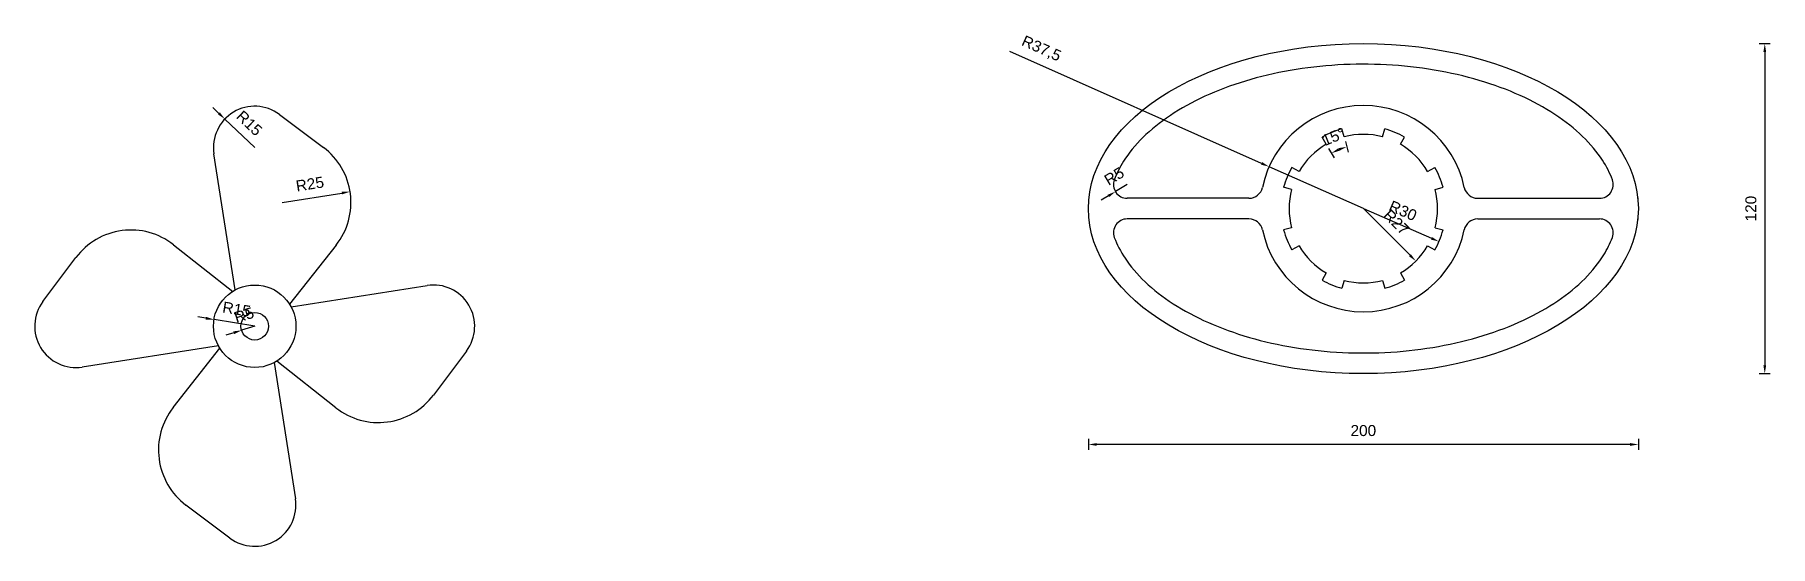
# Model space of a CAD drawing. Header units: millimetres. Extents: x 2100 to 32787, y 24082 to 35493.
# Drawn here: x 4318 to 4949, y 25054 to 25240 of the extents above; entities that cross this region are included whole.
import ezdxf

# ---------------------------------------------------------------- set-up
doc = ezdxf.new("R2010")
doc.units = ezdxf.units.MM
doc.linetypes.add('HIDDEN2', pattern=[4.7625, 3.175, -1.5875])
doc.layers.get('Defpoints').update_dxf_attribs({"color": 231, "linetype": 'HIDDEN2'})
doc.layers.add('ÖLÇÜ', color=181, linetype='Continuous')
doc.styles.get("Standard").update_dxf_attribs({"font": 'arial.ttf'})
doc.dimstyles.new('ISO-25', dxfattribs={"dimtxt": 4, "dimasz": 3, "dimexe": 2, "dimexo": 0.625, "dimgap": 3, "dimtad": 1, "dimtxsty": 'Standard', "dimcen": 2.5, "dimadec": 0, "dimazin": 0, "dimtfac": 1, "dimtix": 1, "dimtmove": 0, "dimatfit": 0, "dimfxl": 2, "dimfxlon": 1, "dimarcsym": 0})

msp = doc.modelspace()

# ---------------------------------------------------------------- blocks, each defined once
blk = doc.blocks.new('*D2408')
at = {"layer": 'Defpoints', "color": 0, "lineweight": 70, "ltscale": 3, "transparency": 16777216}
for p in [(4387.08, 25209.14), (4397.94, 25198.79)]:
    blk.add_point(p, dxfattribs=at)
at = {"layer": 'ÖLÇÜ', "color": 0, "lineweight": -2, "ltscale": 3, "transparency": 16777216}
for p, q in [((4384.91, 25211.21), (4382.74, 25213.28)), ((4397.94, 25198.79), (4387.08, 25209.14))]:
    blk.add_line(p, q, dxfattribs=at)
at = {"layer": 'ÖLÇÜ', "color": 0, "lineweight": 70, "ltscale": 3, "transparency": 16777216}
blk.add_solid([(4385.25, 25211.57), (4384.56, 25210.85), (4387.08, 25209.14)], dxfattribs=at)
at = {"layer": 'ÖLÇÜ', "color": 0, "ltscale": 3, "transparency": 16777216, "insert": (4395.99, 25207.62), "char_height": 4, "attachment_point": 5, "rotation": 316.376}
blk.add_mtext('R15', dxfattribs=at)
blk = doc.blocks.new('*D2409')
at = {"layer": 'Defpoints', "color": 0, "lineweight": 70, "ltscale": 3, "transparency": 16777216}
for p in [(4432.63, 25182.71), (4407.94, 25178.79)]:
    blk.add_point(p, dxfattribs=at)
at = {"layer": 'ÖLÇÜ', "color": 0, "lineweight": -2, "ltscale": 3, "transparency": 16777216}
blk.add_line((4407.94, 25178.79), (4429.67, 25182.24), dxfattribs=at)
at = {"layer": 'ÖLÇÜ', "color": 0, "lineweight": 70, "ltscale": 3, "transparency": 16777216}
blk.add_solid([(4429.59, 25182.74), (4429.74, 25181.75), (4432.63, 25182.71)], dxfattribs=at)
at = {"layer": 'ÖLÇÜ', "color": 0, "ltscale": 3, "transparency": 16777216, "insert": (4418.01, 25185.5), "char_height": 4, "attachment_point": 5, "rotation": 9.02074}
blk.add_mtext('R25', dxfattribs=at)
blk = doc.blocks.new('*D2410')
at = {"layer": 'Defpoints', "color": 0, "lineweight": 70, "ltscale": 3, "transparency": 16777216}
for p in [(4383.14, 25136.23), (4397.94, 25133.79)]:
    blk.add_point(p, dxfattribs=at)
at = {"layer": 'ÖLÇÜ', "color": 0, "lineweight": -2, "ltscale": 3, "transparency": 16777216}
for p, q in [((4380.18, 25136.72), (4377.22, 25137.2)), ((4397.94, 25133.79), (4383.14, 25136.23))]:
    blk.add_line(p, q, dxfattribs=at)
at = {"layer": 'ÖLÇÜ', "color": 0, "lineweight": 70, "ltscale": 3, "transparency": 16777216}
blk.add_solid([(4380.26, 25137.21), (4380.1, 25136.22), (4383.14, 25136.23)], dxfattribs=at)
at = {"layer": 'ÖLÇÜ', "color": 0, "ltscale": 3, "transparency": 16777216, "insert": (4391.36, 25139.99), "char_height": 4, "attachment_point": 5, "rotation": 350.64982}
blk.add_mtext('R15', dxfattribs=at)
blk = doc.blocks.new('*D2411')
at = {"layer": 'Defpoints', "color": 0, "lineweight": 70, "ltscale": 3, "transparency": 16777216}
for p in [(4393.16, 25132.32), (4397.94, 25133.79)]:
    blk.add_point(p, dxfattribs=at)
at = {"layer": 'ÖLÇÜ', "color": 0, "lineweight": -2, "ltscale": 3, "transparency": 16777216}
for p, q in [((4390.29, 25131.44), (4387.42, 25130.56)), ((4397.94, 25133.79), (4393.16, 25132.32))]:
    blk.add_line(p, q, dxfattribs=at)
at = {"layer": 'ÖLÇÜ', "color": 0, "lineweight": 70, "ltscale": 3, "transparency": 16777216}
blk.add_solid([(4390.14, 25131.92), (4390.44, 25130.96), (4393.16, 25132.32)], dxfattribs=at)
at = {"layer": 'ÖLÇÜ', "color": 0, "ltscale": 3, "transparency": 16777216, "insert": (4394.07, 25137.87), "char_height": 4, "attachment_point": 5, "rotation": 17.10238}
blk.add_mtext('R5', dxfattribs=at)
blk = doc.blocks.new('*D2412')
at = {"layer": 'Defpoints', "color": 0, "lineweight": 70, "ltscale": 3, "transparency": 16777216}
for p in [(4766.81, 25191.8), (4801.08, 25176.57)]:
    blk.add_point(p, dxfattribs=at)
at = {"layer": 'ÖLÇÜ', "color": 0, "lineweight": -2, "ltscale": 3, "transparency": 16777216}
for p, q in [((4764.07, 25193.01), (4672.48, 25233.71)), ((4801.08, 25176.57), (4766.81, 25191.8))]:
    blk.add_line(p, q, dxfattribs=at)
at = {"layer": 'ÖLÇÜ', "color": 0, "lineweight": 70, "ltscale": 3, "transparency": 16777216}
blk.add_solid([(4764.27, 25193.47), (4763.87, 25192.56), (4766.81, 25191.8)], dxfattribs=at)
at = {"layer": 'ÖLÇÜ', "color": 0, "ltscale": 3, "transparency": 16777216, "insert": (4683.92, 25234.54), "char_height": 4, "attachment_point": 5, "rotation": 336.04261}
blk.add_mtext('R37,5', dxfattribs=at)
blk = doc.blocks.new('*D2413')
at = {"layer": 'Defpoints', "color": 0, "lineweight": 70, "ltscale": 3, "transparency": 16777216}
for p in [(4710.93, 25182.73), (4715.21, 25185.32)]:
    blk.add_point(p, dxfattribs=at)
at = {"layer": 'ÖLÇÜ', "color": 0, "lineweight": -2, "ltscale": 3, "transparency": 16777216}
for p, q in [((4715.21, 25185.32), (4710.93, 25182.73)), ((4708.37, 25181.18), (4705.8, 25179.63))]:
    blk.add_line(p, q, dxfattribs=at)
at = {"layer": 'ÖLÇÜ', "color": 0, "lineweight": 70, "ltscale": 3, "transparency": 16777216}
blk.add_solid([(4708.11, 25181.61), (4708.63, 25180.75), (4710.93, 25182.73)], dxfattribs=at)
at = {"layer": 'ÖLÇÜ', "color": 0, "ltscale": 3, "transparency": 16777216, "insert": (4710.47, 25188.33), "char_height": 4, "attachment_point": 5, "rotation": 31.17514}
blk.add_mtext('R5', dxfattribs=at)
blk = doc.blocks.new('*D2420')
at = {"layer": 'Defpoints', "color": 0, "lineweight": 70, "ltscale": 3, "transparency": 16777216}
for p in [(4801.08, 25176.57), (4820.17, 25157.48)]:
    blk.add_point(p, dxfattribs=at)
at = {"layer": 'ÖLÇÜ', "color": 0, "lineweight": -2, "ltscale": 3, "transparency": 16777216}
blk.add_line((4801.08, 25176.57), (4818.05, 25159.6), dxfattribs=at)
at = {"layer": 'ÖLÇÜ', "color": 0, "lineweight": 70, "ltscale": 3, "transparency": 16777216}
blk.add_solid([(4818.4, 25159.95), (4817.7, 25159.25), (4820.17, 25157.48)], dxfattribs=at)
at = {"layer": 'ÖLÇÜ', "color": 0, "ltscale": 3, "transparency": 16777216, "insert": (4813.11, 25171.63), "char_height": 4, "attachment_point": 5, "rotation": 315}
blk.add_mtext('R27', dxfattribs=at)
blk = doc.blocks.new('*D2421')
at = {"layer": 'Defpoints', "color": 0, "lineweight": 70, "ltscale": 3, "transparency": 16777216}
for p in [(4801.08, 25176.57), (4828.58, 25164.57)]:
    blk.add_point(p, dxfattribs=at)
at = {"layer": 'ÖLÇÜ', "color": 0, "lineweight": -2, "ltscale": 3, "transparency": 16777216}
blk.add_line((4801.08, 25176.57), (4825.83, 25165.77), dxfattribs=at)
at = {"layer": 'ÖLÇÜ', "color": 0, "lineweight": 70, "ltscale": 3, "transparency": 16777216}
blk.add_solid([(4826.03, 25166.23), (4825.63, 25165.32), (4828.58, 25164.57)], dxfattribs=at)
at = {"layer": 'ÖLÇÜ', "color": 0, "ltscale": 3, "transparency": 16777216, "insert": (4815.47, 25175.79), "char_height": 4, "attachment_point": 5, "rotation": 336.43323}
blk.add_mtext('R30', dxfattribs=at)
blk = doc.blocks.new('*D2464')
at = {"layer": 'Defpoints', "color": 0, "lineweight": 70, "ltscale": 3, "transparency": 16777216}
for p in [(4786.08, 25202.55), (4793.32, 25205.55), (4794.09, 25202.65), (4787.58, 25199.95), (4793.12, 25198.43)]:
    blk.add_point(p, dxfattribs=at)
at = {"layer": 'ÖLÇÜ', "color": 0, "lineweight": -2, "ltscale": 3, "transparency": 16777216}
for p, q in [((4794.54, 25200.97), (4795.58, 25197.11)), ((4788.45, 25198.45), (4790.45, 25194.98))]:
    blk.add_line(p, q, dxfattribs=at)
blk.add_arc((4801.08, 25176.57), 23.26, 112.39466, 112.60534, dxfattribs=at)
at = {"layer": 'ÖLÇÜ', "color": 0, "lineweight": 70, "ltscale": 3, "transparency": 16777216}
for points in [[(4792.36, 25197.59), (4791.92, 25198.49), (4789.45, 25196.71)], [(4792.06, 25198.55), (4792.38, 25197.6), (4795.06, 25199.04)]]:
    blk.add_solid(points, dxfattribs=at)
at = {"layer": 'ÖLÇÜ', "color": 0, "ltscale": 3, "transparency": 16777216, "insert": (4790.25, 25202.72), "char_height": 4, "attachment_point": 5, "rotation": 22.5}
blk.add_mtext('15°', dxfattribs=at)
blk = doc.blocks.new('*D2465')
at = {"layer": 'Defpoints', "color": 0, "lineweight": 70, "ltscale": 3, "transparency": 16777216}
for p in [(4801.08, 25236.57), (4801.08, 25116.57), (4947.06, 25116.57)]:
    blk.add_point(p, dxfattribs=at)
at = {"layer": 'ÖLÇÜ', "color": 0, "lineweight": -2, "ltscale": 3, "transparency": 16777216}
for p, q in [((4945.06, 25236.57), (4949.06, 25236.57)), ((4947.06, 25233.57), (4947.06, 25119.57)), ((4945.06, 25116.57), (4949.06, 25116.57))]:
    blk.add_line(p, q, dxfattribs=at)
at = {"layer": 'ÖLÇÜ', "color": 0, "lineweight": 70, "ltscale": 3, "transparency": 16777216}
for points in [[(4946.56, 25233.57), (4947.56, 25233.57), (4947.06, 25236.57)], [(4946.56, 25119.57), (4947.56, 25119.57), (4947.06, 25116.57)]]:
    blk.add_solid(points, dxfattribs=at)
at = {"layer": 'ÖLÇÜ', "color": 0, "ltscale": 3, "transparency": 16777216, "insert": (4942.02, 25176.57), "char_height": 4, "attachment_point": 5, "rotation": 90}
blk.add_mtext('120', dxfattribs=at)
blk = doc.blocks.new('*D2466')
at = {"layer": 'Defpoints', "color": 0, "lineweight": 70, "ltscale": 3, "transparency": 16777216}
for p in [(4701.08, 25176.57), (4901.08, 25176.57), (4701.08, 25090.81)]:
    blk.add_point(p, dxfattribs=at)
at = {"layer": 'ÖLÇÜ', "color": 0, "lineweight": -2, "ltscale": 3, "transparency": 16777216}
for p, q in [((4701.08, 25092.81), (4701.08, 25088.81)), ((4898.08, 25090.81), (4704.08, 25090.81)), ((4901.08, 25092.81), (4901.08, 25088.81))]:
    blk.add_line(p, q, dxfattribs=at)
at = {"layer": 'ÖLÇÜ', "color": 0, "lineweight": 70, "ltscale": 3, "transparency": 16777216}
for points in [[(4704.08, 25091.31), (4704.08, 25090.31), (4701.08, 25090.81)], [(4898.08, 25091.31), (4898.08, 25090.31), (4901.08, 25090.81)]]:
    blk.add_solid(points, dxfattribs=at)
at = {"layer": 'ÖLÇÜ', "color": 0, "ltscale": 3, "transparency": 16777216, "insert": (4801.08, 25095.85), "char_height": 4, "attachment_point": 5}
blk.add_mtext('200', dxfattribs=at)

# ---------------------------------------------------------------- dimensions: what is measured, and where the dimension line sits
at = {"layer": 'ÖLÇÜ', "ltscale": 3}
dim = msp.add_radius_dim(center=(4801.08, 25176.569), mpoint=(4766.811, 25191.796), dimstyle='ISO-25', dxfattribs=at)
dim.commit()
dim.dimension.update_dxf_attribs({"geometry": '*D2412', "text_midpoint": (4681.728, 25229.602), "dimtype": 164})
dim = msp.add_linear_dim(base=(4947.061, 25116.569), p1=(4801.08, 25236.569), p2=(4801.08, 25116.569), angle=90, dimstyle='ISO-25', dxfattribs=at)
dim.commit()
dim.dimension.update_dxf_attribs({"geometry": '*D2465', "text_midpoint": (4942.019, 25176.569)})
for center, mpoint, picture, middle in [((4397.938, 25198.792), (4387.08, 25209.141), '*D2408', (4395.988, 25207.617)), ((4407.938, 25178.792), (4432.629, 25182.712), '*D2409', (4418.011, 25185.497)), ((4715.211, 25185.319), (4710.933, 25182.731), '*D2413', (4710.466, 25188.332)), ((4801.08, 25176.569), (4828.578, 25164.575), '*D2421', (4815.471, 25175.795)), ((4801.08, 25176.569), (4820.172, 25157.477), '*D2420', (4813.107, 25171.625)), ((4397.938, 25133.792), (4383.137, 25136.229), '*D2410', (4391.357, 25139.986)), ((4397.938, 25133.792), (4393.159, 25132.322), '*D2411', (4394.068, 25137.868))]:
    dim = msp.add_radius_dim(center=center, mpoint=mpoint, dimstyle='ISO-25', dxfattribs=at)
    dim.commit()
    dim.dimension.update_dxf_attribs({"geometry": picture, "text_midpoint": middle})
dim = msp.add_angular_dim_2l(base=(4793.124, 25198.427), line1=((4794.092, 25202.649), (4793.316, 25205.547)), line2=((4787.58, 25199.952), (4786.08, 25202.55)), dimstyle='ISO-25', dxfattribs=at)
dim.commit()
dim.dimension.update_dxf_attribs({"geometry": '*D2464', "text_midpoint": (4790.249, 25202.718)})
dim = msp.add_linear_dim(base=(4701.08, 25090.812), p1=(4901.08, 25176.569), p2=(4701.08, 25176.569), dimstyle='ISO-25', dxfattribs=at)
dim.commit()
dim.dimension.update_dxf_attribs({"geometry": '*D2466', "text_midpoint": (4801.08, 25095.854)})

# ---------------------------------------------------------------- linework, layer by layer
at = {"ltscale": 3}
for p, q in [((4406.938, 25210.792), (4422.938, 25198.792)), ((4787.58, 25199.952), (4786.08, 25202.55)), ((4794.092, 25202.649), (4793.316, 25205.547)), ((4808.068, 25202.649), (4808.845, 25205.547)), ((4814.58, 25199.952), (4816.08, 25202.55)), ((4390.822, 25146.997), (4383.116, 25196.484)), ((4777.697, 25190.069), (4775.099, 25191.569)), ((4824.463, 25190.069), (4827.061, 25191.569)), ((4775, 25183.557), (4772.102, 25184.334)), ((4827.16, 25183.557), (4830.058, 25184.334)), ((4759.491, 25180.319), (4715.211, 25180.319)), ((4842.67, 25180.319), (4886.949, 25180.319)), ((4900.885, 25180.319), (4901.08, 25180.319)), ((4759.491, 25172.819), (4715.211, 25172.819)), ((4775, 25169.581), (4772.102, 25168.805)), ((4827.16, 25169.581), (4830.058, 25168.805)), ((4842.67, 25172.819), (4886.949, 25172.819)), ((4900.885, 25172.819), (4901.08, 25172.819)), ((4368.412, 25163.427), (4389.925, 25146.473)), ((4427.573, 25163.318), (4410.619, 25141.805)), ((4777.697, 25163.069), (4775.099, 25161.569)), ((4824.463, 25163.069), (4827.061, 25161.569)), ((4320.938, 25142.792), (4332.938, 25158.792)), ((4787.58, 25153.187), (4786.08, 25150.588)), ((4794.092, 25150.489), (4793.316, 25147.591)), ((4808.068, 25150.489), (4808.845, 25147.591)), ((4814.58, 25153.187), (4816.08, 25150.588)), ((4411.142, 25140.908), (4460.63, 25148.614)), ((4384.733, 25126.676), (4335.246, 25118.971)), ((4368.303, 25104.267), (4385.257, 25125.78)), ((4405.054, 25120.588), (4412.759, 25071.1)), ((4427.463, 25104.157), (4405.95, 25121.111)), ((4474.938, 25124.792), (4462.938, 25108.792)), ((4388.938, 25056.792), (4372.938, 25068.792))]:
    msp.add_line(p, q, dxfattribs=at)
for radius in [15, 5]:
    msp.add_circle((4397.938, 25133.792), radius, dxfattribs=at)
for centre, radius, start, end in [((4397.938, 25198.792), 15, 53.130102, 188.849883), ((4801.08, 25176.569), 37.5, 11.881156, 168.118844), ((4801.08, 25176.569), 30, 105, 120), ((4801.08, 25176.569), 27, 75, 105), ((4801.08, 25176.569), 30, 60, 75), ((4407.938, 25178.792), 25, 321.758358, 53.130102), ((4801.08, 25176.569), 27, 120, 150), ((4801.08, 25176.569), 27, 30, 60), ((4801.08, 25176.569), 30, 150, 165), ((4801.08, 25176.569), 30, 15, 30), ((4715.211, 25185.319), 5, 159.512795, 270), ((4759.491, 25185.319), 5, 270, 348.118844), ((4801.08, 25176.569), 27, 165, 195), ((4801.08, 25176.569), 27, 345, 15), ((4842.67, 25185.319), 5, 191.881156, 270), ((4886.949, 25185.319), 5, 270, 20.487975), ((4715.211, 25167.819), 5, 90, 200.488603), ((4759.491, 25167.819), 5, 11.881156, 90), ((4842.67, 25167.819), 5, 90, 168.118844), ((4886.949, 25167.819), 5, 339.513535, 90), ((4352.938, 25143.792), 25, 51.758358, 143.130102), ((4801.08, 25176.569), 37.5, 191.881156, 348.118844), ((4801.08, 25176.569), 30, 195, 210), ((4801.08, 25176.569), 27, 210, 240), ((4801.08, 25176.569), 27, 300, 330), ((4801.08, 25176.569), 30, 330, 345), ((4801.08, 25176.569), 30, 240, 255), ((4801.08, 25176.569), 27, 255, 285), ((4801.08, 25176.569), 30, 285, 300), ((4462.938, 25133.792), 15, 323.130102, 98.849883), ((4332.938, 25133.792), 15, 143.130102, 278.849883), ((4442.938, 25123.792), 25, 231.758358, 323.130102), ((4387.938, 25088.792), 25, 141.758358, 233.130102), ((4397.938, 25068.792), 15, 233.130102, 8.849883)]:
    msp.add_arc(centre, radius, start, end, dxfattribs=at)
msp.add_ellipse((4801.08, 25176.569), major_axis=(-100, 0), ratio=0.6, start_param=3.1415927, end_param=9.424778, dxfattribs=at)
for points, knots in [([(4891.633, 25187.069), (4890.74, 25189.459), (4889.532, 25191.851), (4886.099, 25197.152), (4883.7, 25200.048), (4877.924, 25205.626), (4874.548, 25208.307), (4866.92, 25213.307), (4862.67, 25215.626), (4853.453, 25219.781), (4848.485, 25221.617), (4838.02, 25224.72), (4832.522, 25225.987), (4821.204, 25227.893), (4815.383, 25228.533), (4803.636, 25229.158), (4797.71, 25229.143), (4785.973, 25228.458), (4780.162, 25227.789), (4768.874, 25225.825), (4763.396, 25224.53), (4752.98, 25221.375), (4748.041, 25219.515), (4738.89, 25215.316), (4734.677, 25212.978), (4727.129, 25207.945), (4723.796, 25205.251), (4718.109, 25199.653), (4715.757, 25196.751), (4712.492, 25191.579), (4711.37, 25189.323), (4710.528, 25187.069)], [3.3621207, 3.3621207, 3.3621207, 3.3621207, 3.5121937, 3.5121937, 3.6974942, 3.6974942, 3.8827947, 3.8827947, 4.0680952, 4.0680952, 4.2533957, 4.2533957, 4.4386962, 4.4386962, 4.6239967, 4.6239967, 4.8092972, 4.8092972, 4.9945977, 4.9945977, 5.1798982, 5.1798982, 5.3651987, 5.3651987, 5.5504992, 5.5504992, 5.7357997, 5.7357997, 5.9211002, 5.9211002, 6.0626611, 6.0626611, 6.0626611, 6.0626611]), ([(4710.528, 25166.069), (4711.471, 25163.544), (4712.767, 25161.016), (4716.372, 25155.586), (4718.816, 25152.697), (4724.682, 25147.138), (4728.101, 25144.471), (4735.808, 25139.504), (4740.095, 25137.206), (4749.378, 25133.095), (4754.374, 25131.283), (4764.887, 25128.232), (4770.404, 25126.993), (4781.752, 25125.144), (4787.583, 25124.534), (4799.339, 25123.97), (4805.265, 25124.015), (4816.991, 25124.76), (4822.791, 25125.459), (4834.048, 25127.48), (4839.505, 25128.801), (4849.872, 25132.008), (4854.781, 25133.893), (4863.866, 25138.135), (4868.041, 25140.493), (4875.508, 25145.558), (4878.798, 25148.265), (4884.395, 25153.882), (4886.701, 25156.789), (4889.802, 25161.831), (4890.841, 25163.951), (4891.633, 25166.069)], [6.5037168, 6.5037168, 6.5037168, 6.5037168, 6.6623023, 6.6623023, 6.8476028, 6.8476028, 7.0329033, 7.0329033, 7.2182038, 7.2182038, 7.4035043, 7.4035043, 7.5888048, 7.5888048, 7.7741053, 7.7741053, 7.9594058, 7.9594058, 8.1447063, 8.1447063, 8.3300068, 8.3300068, 8.5153073, 8.5153073, 8.7006078, 8.7006078, 8.8859083, 8.8859083, 9.0712088, 9.0712088, 9.2042576, 9.2042576, 9.2042576, 9.2042576])]:
    msp.add_open_spline(points, degree=3, knots=knots, dxfattribs=at)

msp.set_redraw_order([(e.dxf.handle, doc.entitydb.next_handle()) for e in msp.query("TEXT MTEXT ATTDEF DIMENSION ARC_DIMENSION")])  # texts and dimensions are drawn at this point

doc.saveas('drawing.dxf')
